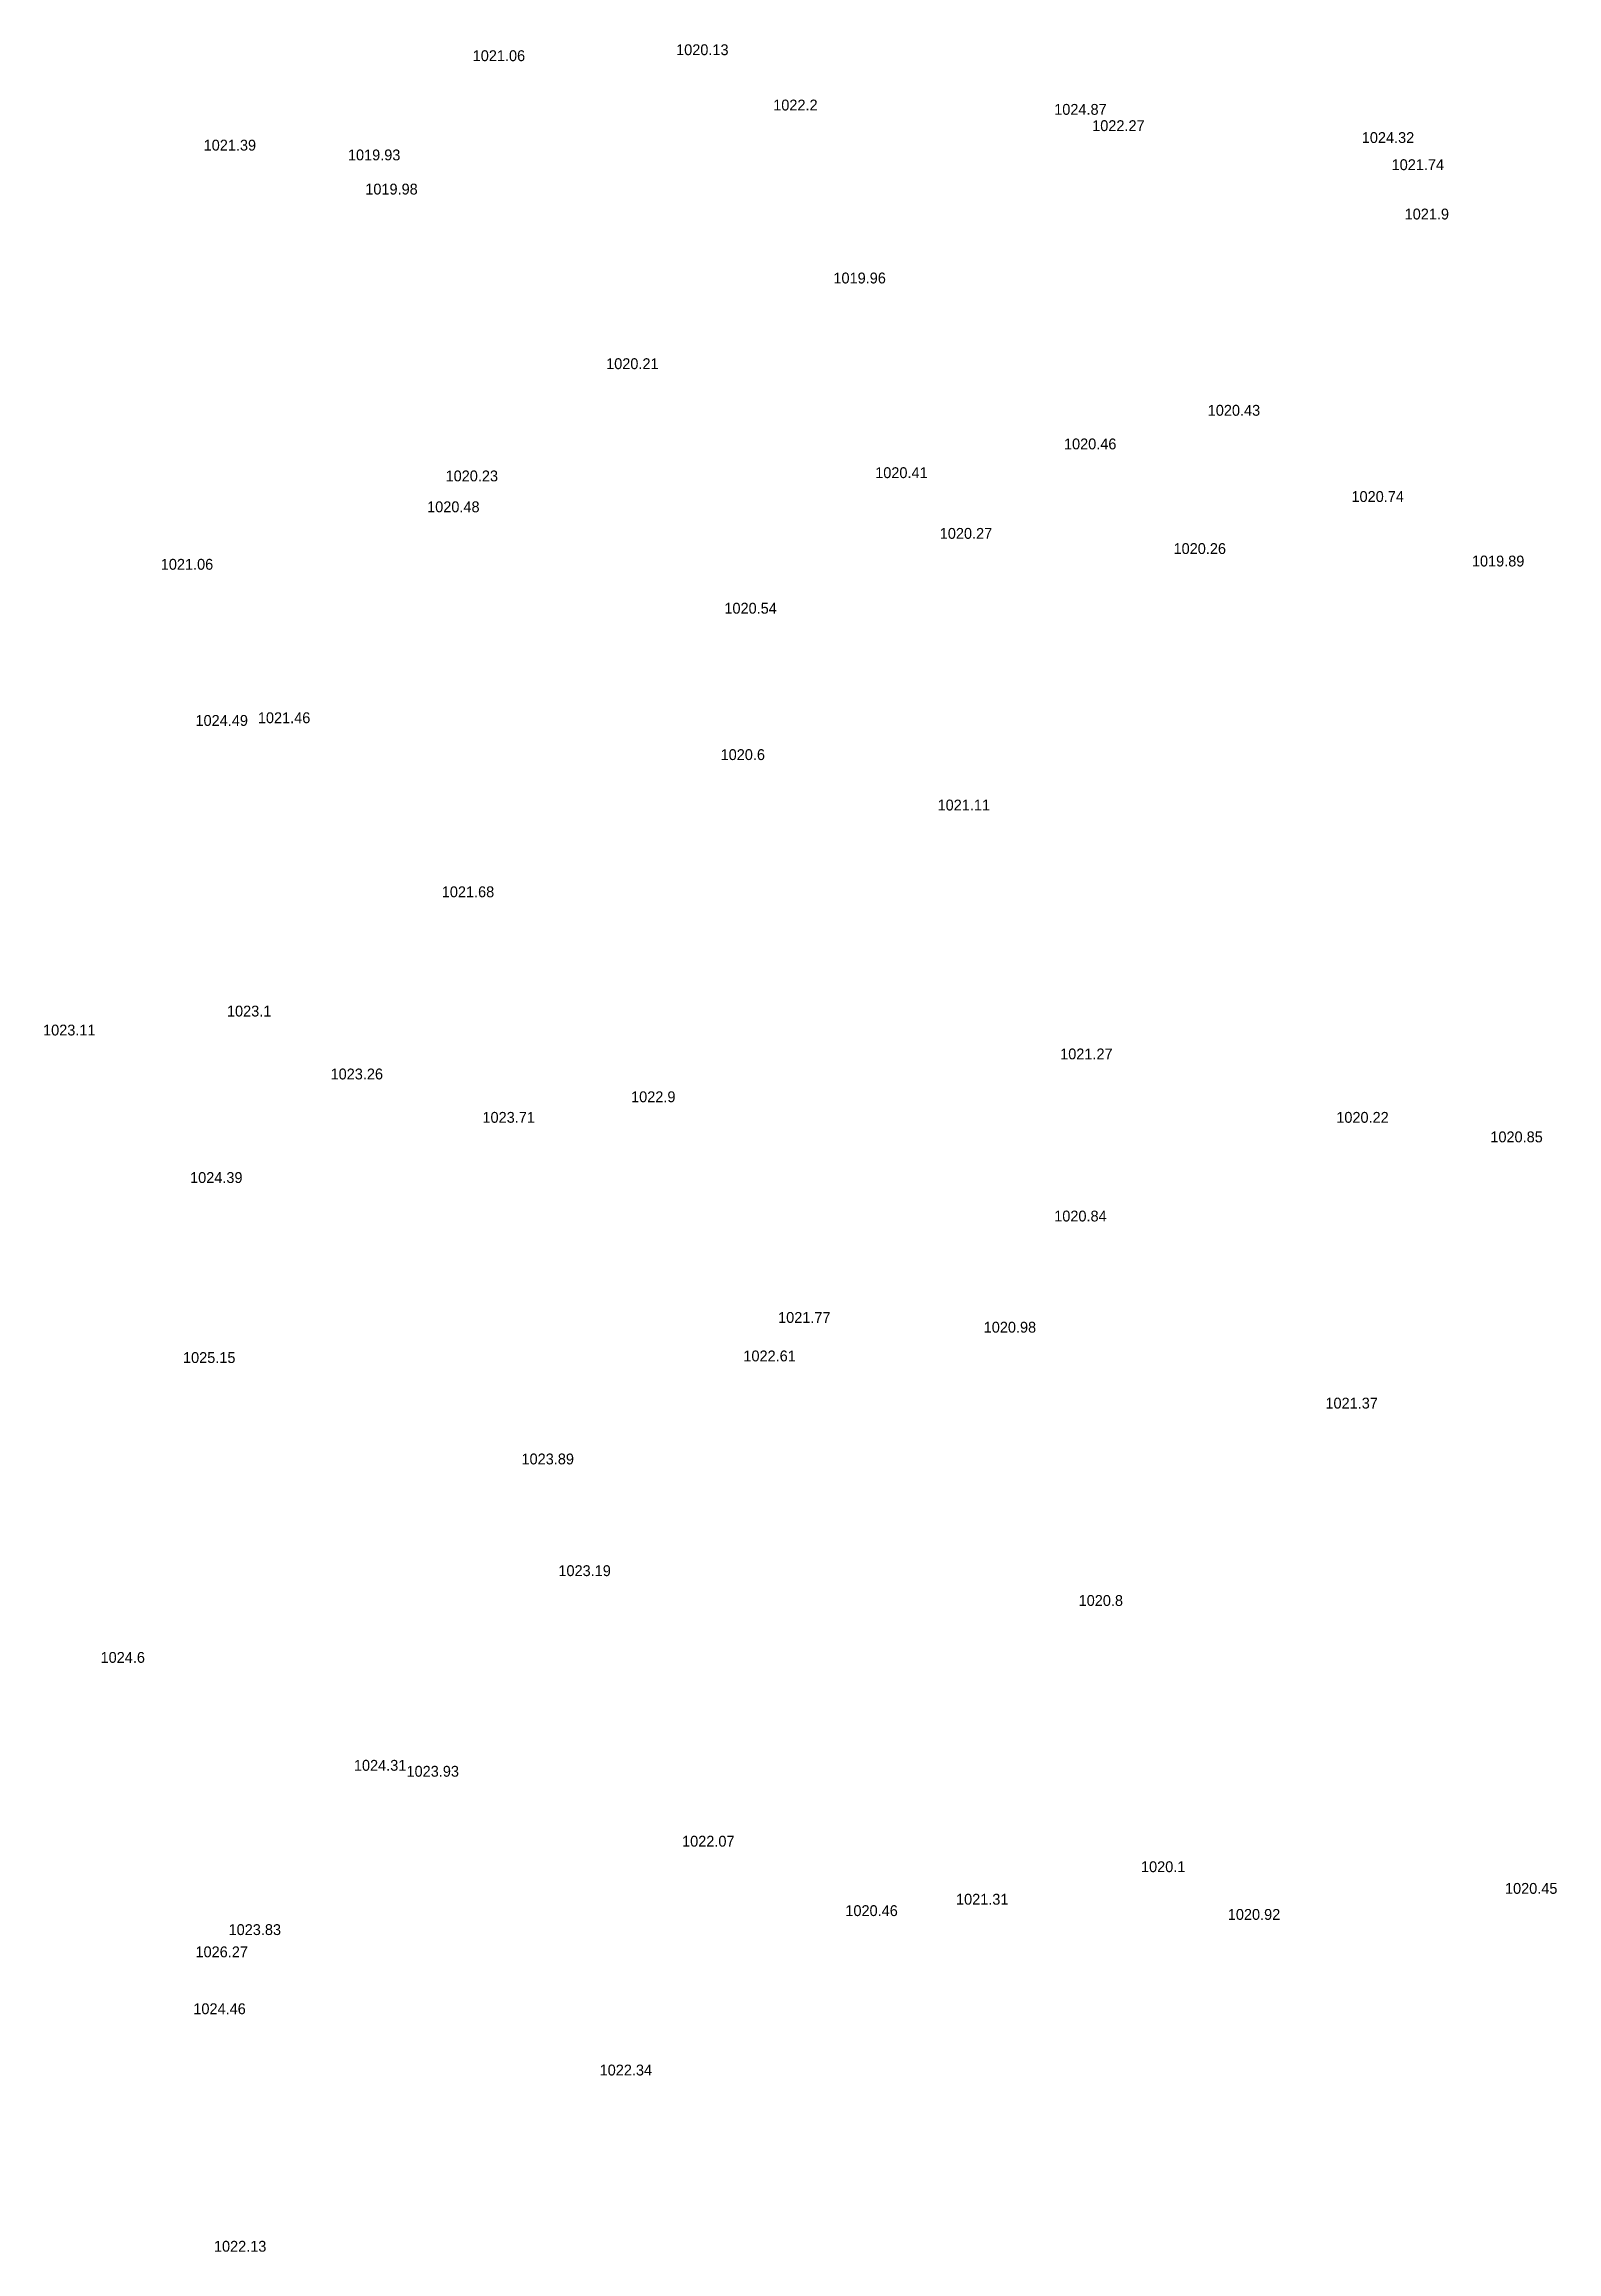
# Model space of a CAD drawing. Header units: inches. Extents: x 628884 to 629912, y 4519174 to 4520145.
# Drawn here: x 629445.32 to 629473.21, y 4519234.47 to 4519275.18 of the extents above; entities that cross this region are included whole.
import ezdxf

# ---------------------------------------------------------------- set-up
doc = ezdxf.new("R2010")
doc.units = ezdxf.units.IN
doc.header["$MEASUREMENT"] = 0

msp = doc.modelspace()

# ---------------------------------------------------------------- texts
for s, p in [('1021.06', (629453.22, 4519274.87, 1021.06)), ('1020.13', (629456.97, 4519274.98, 1020.13)), ('1022.2', (629458.76, 4519273.96, 1022.2)), ('1024.87', (629463.94, 4519273.88, 1024.87)), ('1022.27', (629464.64, 4519273.58, 1022.27)), ('1021.39', (629448.26, 4519273.22, 1021.39)), ('1019.93', (629450.92, 4519273.04, 1019.93)), ('1024.32', (629469.61, 4519273.36, 1024.32)), ('1021.74', (629470.16, 4519272.86, 1021.74)), ('1019.98', (629451.24, 4519272.41, 1019.98)), ('1021.9', (629470.4, 4519271.95, 1021.9)), ('1019.96', (629459.87, 4519270.77, 1019.96)), ('1020.21', (629455.68, 4519269.19, 1020.21)), ('1020.43', (629466.77, 4519268.33, 1020.43)), ('1020.46', (629464.12, 4519267.71, 1020.46)), ('1020.23', (629452.72, 4519267.12, 1020.23)), ('1020.41', (629460.64, 4519267.18, 1020.41)), ('1020.48', (629452.38, 4519266.55, 1020.48)), ('1020.74', (629469.42, 4519266.74, 1020.74)), ('1020.27', (629461.83, 4519266.06, 1020.27)), ('1020.26', (629466.14, 4519265.78, 1020.26)), ('1021.06', (629447.47, 4519265.49, 1021.06)), ('1019.89', (629471.64, 4519265.55, 1019.89)), ('1020.54', (629457.86, 4519264.68, 1020.54)), ('1024.49', (629448.11, 4519262.61, 1024.49)), ('1021.46', (629449.26, 4519262.66, 1021.46)), ('1020.6', (629457.79, 4519261.98, 1020.6)), ('1021.11', (629461.79, 4519261.05, 1021.11)), ('1021.68', (629452.65, 4519259.45, 1021.68)), ('1023.1', (629448.69, 4519257.25, 1023.1)), ('1023.11', (629445.3, 4519256.9, 1023.11)), ('1021.27', (629464.05, 4519256.46, 1021.27)), ('1023.26', (629450.6, 4519256.09, 1023.26)), ('1022.9', (629456.14, 4519255.67, 1022.9)), ('1023.71', (629453.4, 4519255.29, 1023.71)), ('1020.22', (629469.14, 4519255.29, 1020.22)), ('1020.85', (629471.98, 4519254.93, 1020.85)), ('1024.39', (629448.01, 4519254.18, 1024.39)), ('1020.84', (629463.94, 4519253.47, 1020.84)), ('1021.77', (629458.85, 4519251.6, 1021.77)), ('1020.98', (629462.64, 4519251.42, 1020.98)), ('1025.15', (629447.88, 4519250.86, 1025.15)), ('1022.61', (629458.21, 4519250.89, 1022.61)), ('1021.37', (629468.94, 4519250.02, 1021.37)), ('1023.89', (629454.12, 4519248.99, 1023.89)), ('1023.19', (629454.8, 4519246.93, 1023.19)), ('1020.8', (629464.39, 4519246.38, 1020.8)), ('1024.6', (629446.36, 4519245.33, 1024.6)), ('1024.31', (629451.03, 4519243.34, 1024.31)), ('1023.93', (629452, 4519243.23, 1023.93)), ('1022.07', (629457.08, 4519241.94, 1022.07)), ('1020.1', (629465.54, 4519241.47, 1020.1)), ('1021.31', (629462.13, 4519240.87, 1021.31)), ('1020.45', (629472.25, 4519241.07, 1020.45)), ('1020.46', (629460.09, 4519240.66, 1020.46)), ('1020.92', (629467.14, 4519240.59, 1020.92)), ('1023.83', (629448.72, 4519240.31, 1023.83)), ('1026.27', (629448.11, 4519239.9, 1026.27)), ('1024.46', (629448.07, 4519238.85, 1024.46)), ('1022.34', (629455.56, 4519237.72, 1022.34)), ('1022.13', (629448.45, 4519234.47, 1022.13))]:
    msp.add_text(s, height=0.2).set_placement(p)

doc.saveas('drawing.dxf')
